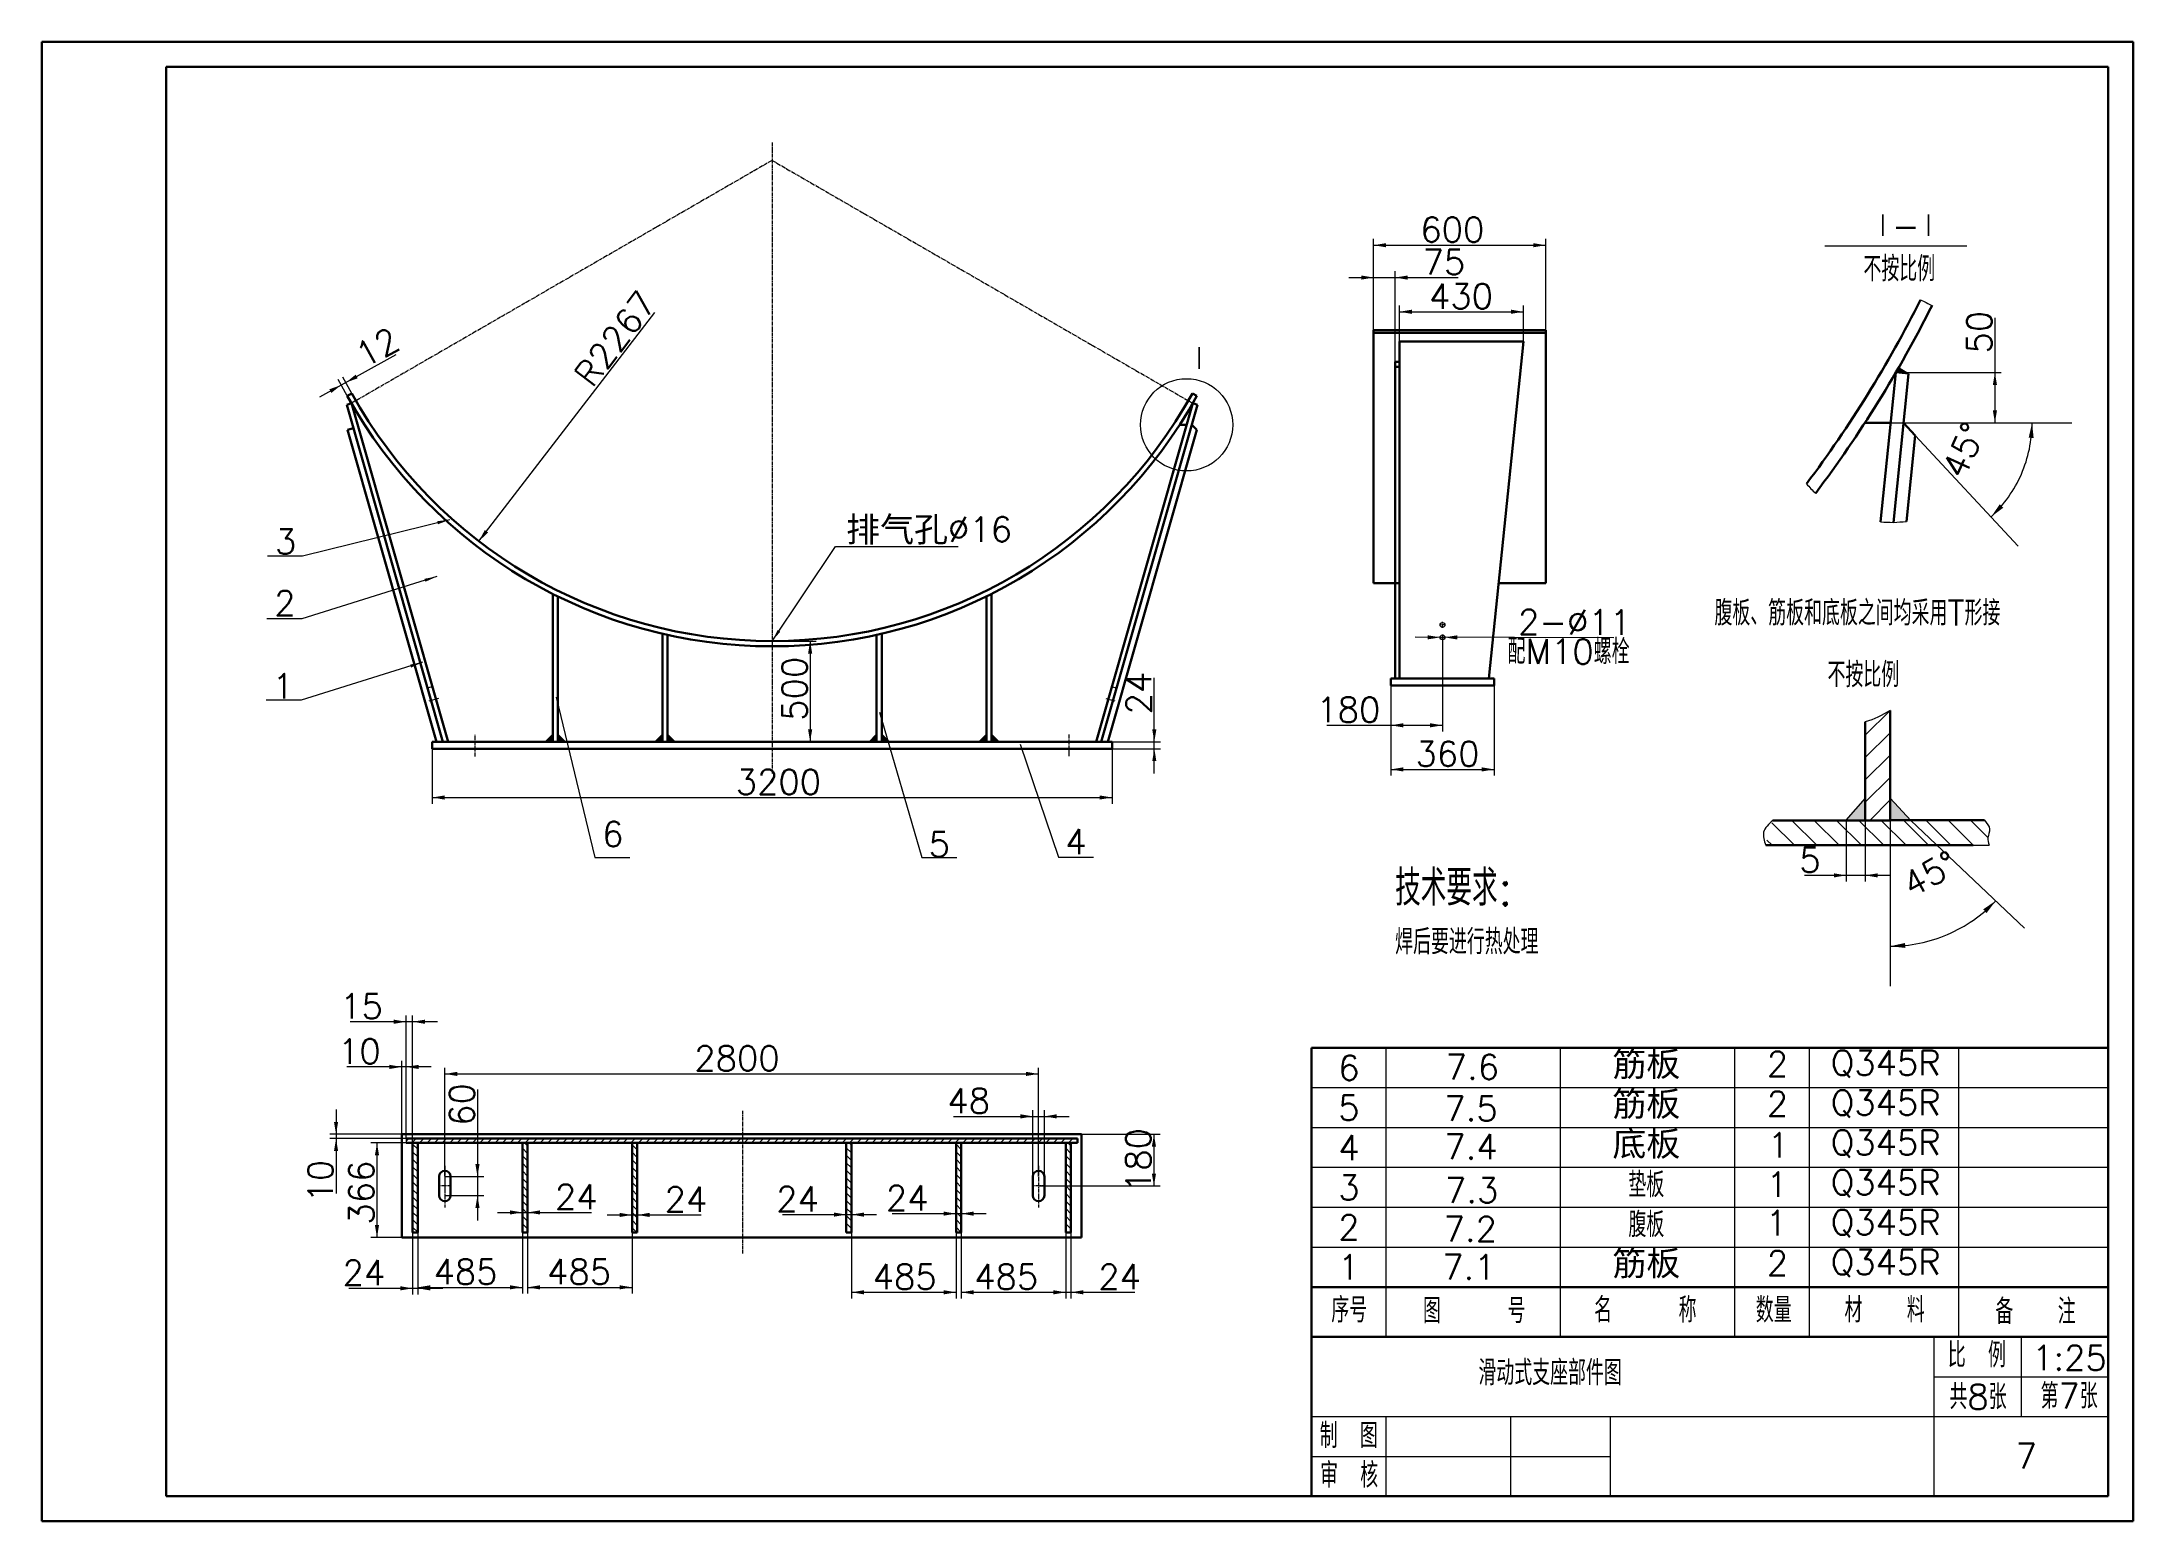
# Model space of a CAD drawing. Header units: millimetres. Extents: x -2 to 418, y -1 to 296.
import ezdxf

# ---------------------------------------------------------------- set-up
doc = ezdxf.new("R2010")
doc.units = ezdxf.units.MM
doc.header["$PDSIZE"] = -5
doc.linetypes.add('CENTER2', pattern=[1.125, 0.75, -0.125, 0.125, -0.125])
for name, color, linetype, lineweight in [('尺寸线', 3, 'Continuous', 15), ('文字层', 7, 'Continuous', 15), ('粗实线', 7, 'Continuous', 30), ('细实线', 7, 'Continuous', 15), ('细点划线', 1, 'CENTER2', 18)]:
    doc.layers.add(name, color=color, linetype=linetype, lineweight=lineweight)
doc.styles.get("Standard").update_dxf_attribs({"font": 'txt.shx', "bigfont": 'gbcbig.shx'})
doc.dimstyles.new('ISO-25$0', dxfattribs={"dimtxt": 5, "dimasz": 2.5, "dimexe": 1.25, "dimexo": 0, "dimtad": 1, "dimdec": 0, "dimdsep": 46, "dimtxsty": 'Standard', "dimcen": 2.5, "dimdle": 5, "dimadec": 0, "dimazin": 0, "dimtfac": 1, "dimtdec": 0, "dimtmove": 0, "dimatfit": 2, "dimfxl": 0, "dimtolj": 1, "dimarcsym": 0})
doc.dimstyles.new('ISO-25$2', dxfattribs={"dimtxt": 5, "dimasz": 3, "dimexe": 8, "dimexo": 0, "dimgap": 10, "dimtad": 1, "dimdec": 0, "dimtxsty": 'Standard', "dimcen": 2.5, "dimdle": 6, "dimclrd": 256, "dimclre": 256, "dimclrt": 256, "dimadec": 0, "dimazin": 0, "dimtfac": 1, "dimtdec": 0, "dimtmove": 0, "dimatfit": 3, "dimfxl": 0, "dimtolj": 1, "dimarcsym": 0})
doc.dimstyles.new('ISO-25$3', dxfattribs={"dimtxt": 5, "dimasz": 2.5, "dimexe": 1.25, "dimexo": 0, "dimtad": 1, "dimdec": 0, "dimdsep": 46, "dimtxsty": 'Standard', "dimcen": 2.5, "dimdle": 5, "dimadec": 0, "dimazin": 0, "dimtfac": 1, "dimtdec": 0, "dimtmove": 0, "dimatfit": 2, "dimfxl": 0, "dimtolj": 1, "dimarcsym": 0})
doc.dimstyles.new('ISO-25$4', dxfattribs={"dimtxt": 5, "dimasz": 2.5, "dimexe": 0.5, "dimexo": 0, "dimtad": 1, "dimdec": 0, "dimdsep": 46, "dimtxsty": 'Standard', "dimcen": 2.5, "dimdle": 5, "dimadec": 0, "dimazin": 0, "dimtfac": 1, "dimtdec": 0, "dimtmove": 0, "dimatfit": 2, "dimfxl": 0, "dimtolj": 1, "dimarcsym": 0})

msp = doc.modelspace()

# ---------------------------------------------------------------- texts
at = {"layer": '尺寸线', "color": 0, "char_height": 5, "attachment_point": 1}
for s, insert, width in [('序号', (256.67, 44.02), 10.4365), ('图   号', (275.08, 43.88), 29.1354), ('名   称', (309.44, 44.02), 28.1211), ('数量', (341.91, 44.02), 10.8715), ('材  料', (359.73, 44.02), 25.6566), ('备  注', (390.03, 43.73), 23.7721), ('比 例', (380.48, 34.99), 17.5), ('1:25', (397.4, 34.42), 9.2857), ('共8张', (380.8, 26.59), 15.3789), ('第7张', (399.1, 26.75), 15.7245), ('7', (394.11, 14.73), 26.3444), ('审 核', (254.41, 10.87), 13.4381)]:
    msp.add_mtext(s, dxfattribs=dict(at, insert=insert, width=width))
at = {"layer": '文字层', "char_height": 5}
for s, insert, width, attachment_point in [('Ⅰ-Ⅰ', (365.65, 261.66), 47.6752, 1), ('不按比例', (370.73, 250.55), 30.2081, 5), ('Ⅰ', (228.35, 234.99), 16.0305, 1), ('3', (46.66, 195.81), 7.2529, 5), ('{\\fsimsun|b0|i0|c84|p0;排气孔}%%C16', (159.23, 200.75), 55.8321, 1), ('2', (46.52, 183.44), 7.2299, 5), ('腹板、筋板和底板之间均采用T形接', (362.32, 181.45), 109.6122, 5), ('1', (46.16, 166.78), 6.7541, 5), ('不按比例', (356.31, 171.56), 37.0815, 1), ('6', (112.37, 137.07), 7.2244, 5), ('5', (177.95, 135.02), 7.0017, 5), ('4', (205.37, 135.54), 6.9809, 5), ('{\\H1.429x;技术要求:\\P}焊后要进行热处理\\P    ', (269.48, 129.86), 100.2208, 1), ('6', (260.2, 90.13), 15, 5), ('7.6', (285, 90.31), 60, 5), ('{\\fsimsun|b0|i0|c84|p0;筋板}', (319.93, 90.66), 37.5919, 5), ('2', (346.25, 90.92), 8, 5), ('Q345R', (368, 90.91), 30, 5), ('5', (260.2, 82.13), 15, 5), ('7.5', (284.72, 81.98), 60, 5), ('{\\fsimsun|b0|i0|c84|p0;筋板}', (319.93, 82.66), 37.5919, 5), ('2', (346.25, 82.92), 8, 5), ('Q345R', (368, 82.91), 30, 5), ('4', (260.2, 74.13), 15, 5), ('7.4', (284.72, 74.3), 60, 5), ('{\\fsimsun|b0|i0|c84|p0;底板}', (319.93, 74.66), 37.5919, 5), ('1', (346.43, 74.62), 8, 5), ('Q345R', (368, 74.91), 30, 5), ('3', (260.2, 66.13), 15, 5), ('7.3', (284.86, 65.56), 60, 5), ('垫板', (319.93, 66.66), 37.5919, 5), ('1', (346.21, 66.72), 8, 5), ('Q345R', (368, 66.91), 30, 5), ('2', (260.2, 58.13), 15, 5), ('7.2', (284.58, 57.79), 60, 5), ('腹板', (319.93, 58.66), 37.5919, 5), ('1', (346.08, 59.01), 8, 5), ('Q345R', (368, 58.91), 30, 5), ('1', (260.2, 50.13), 15, 5), ('7.1', (284.3, 50.15), 60, 5), ('{\\fsimsun|b0|i0|c84|p0;筋板}', (319.93, 50.66), 37.5919, 5), ('2', (346.25, 50.92), 8, 5), ('Q345R', (368, 50.91), 30, 5)]:
    msp.add_mtext(s, dxfattribs=dict(at, insert=insert, width=width, attachment_point=attachment_point))
at = {"layer": '文字层', "insert": (304.31, 173.72), "char_height": 5, "width": 80, "attachment_point": 5, "rotation": 359.7794}
msp.add_mtext('配M10螺栓', dxfattribs=at)
at = {"layer": '文字层', "color": 0, "insert": (254.33, 18.81), "char_height": 5, "width": 15, "attachment_point": 1}
msp.add_mtext('制 图', dxfattribs=at)
at = {"layer": '细实线', "color": 0, "insert": (286.2, 31.43), "char_height": 5, "width": 103.6409, "attachment_point": 1}
msp.add_mtext('{\\C256;滑动式支座部件图}', dxfattribs=at)

# ---------------------------------------------------------------- blocks, each defined once
blk = doc.blocks.new('*X2')
at = {"layer": '尺寸线', "linetype": 'Continuous'}
for points in [[(397.39, 219.64), (396.72, 216.67), (397.71, 216.59)], [(389.18, 200.77), (390.89, 203.28), (391.63, 202.61)]]:
    blk.add_hatch(color=256, dxfattribs=at).paths.add_polyline_path(points, flags=0)
for p, q in [((369, 219.64), (405.39, 219.64)), ((373.95, 217.12), (394.63, 194.91))]:
    blk.add_line(p, q, dxfattribs=at)
for start, end in [(336.4814, 0), (312.9627, 336.4814)]:
    blk.add_arc((371.6, 219.64), 25.79, start, end, dxfattribs=at)
at = {"layer": '尺寸线', "insert": (383.71, 214.17), "char_height": 5, "width": 16.4286, "attachment_point": 5, "rotation": 65.7105}
blk.add_mtext('45%%D', dxfattribs=at)
blk = doc.blocks.new('*X3')
at = {"layer": '尺寸线', "linetype": 'Continuous'}
for points in [[(389.93, 229.75), (390.35, 227.25), (389.52, 227.25)], [(389.93, 219.64), (390.35, 222.14), (389.52, 222.14)]]:
    blk.add_hatch(color=0, dxfattribs=at).paths.add_polyline_path(points, flags=0)
at = {"layer": '尺寸线', "color": 0, "linetype": 'Continuous'}
for p, q in [((389.93, 240.69), (389.93, 219.64)), ((370.04, 229.75), (391.18, 229.75)), ((369, 219.64), (391.18, 219.64))]:
    blk.add_line(p, q, dxfattribs=at)
at = {"layer": '尺寸线', "color": 0, "insert": (386.81, 237.84), "char_height": 5, "width": 11.4286, "attachment_point": 5, "rotation": 90}
blk.add_mtext('50', dxfattribs=at)
blk = doc.blocks.new('*X4')
at = {"layer": '尺寸线', "linetype": 'Continuous'}
for points in [[(221.12, 155.6), (220.7, 158.1), (221.53, 158.1)], [(221.12, 154.22), (220.7, 151.72), (221.53, 151.72)]]:
    blk.add_hatch(color=0, dxfattribs=at).paths.add_polyline_path(points, flags=0)
at = {"layer": '尺寸线', "color": 0, "linetype": 'Continuous'}
for p, q in [((221.12, 149.22), (221.12, 168.43)), ((212.62, 155.6), (222.37, 155.6)), ((212.62, 154.22), (222.37, 154.22))]:
    blk.add_line(p, q, dxfattribs=at)
at = {"layer": '尺寸线', "color": 0, "insert": (217.99, 165.39), "char_height": 5, "width": 12.1429, "attachment_point": 5, "rotation": 90}
blk.add_mtext('24', dxfattribs=at)
blk = doc.blocks.new('*X5')
at = {"layer": '尺寸线', "linetype": 'Continuous'}
blk.add_hatch(color=0, dxfattribs=at).paths.add_polyline_path([(85.46, 195.87), (86.66, 198.11), (87.32, 197.6)], flags=0)
at = {"layer": '尺寸线', "color": 0, "linetype": 'Continuous'}
blk.add_line((85.46, 195.87), (120.83, 241.78), dxfattribs=at)
at = {"layer": '尺寸线', "color": 0, "linetype": 'Continuous', "insert": (112.85, 236.54), "char_height": 5, "width": 33.5714, "attachment_point": 5, "rotation": 52.3909}
blk.add_mtext('R2267', dxfattribs=at)
blk = doc.blocks.new('*X6')
at = {"layer": '细实线', "linetype": 'Continuous'}
blk.add_hatch(color=0, dxfattribs=at).paths.add_polyline_path([(144.36, 175.82), (145.49, 178.07), (146.01, 177.72)], flags=0)
at = {"layer": '细实线', "color": 0, "linetype": 'Continuous'}
for p, q in [((144.36, 175.82), (157.07, 194.8)), ((157.07, 194.8), (181.75, 194.8))]:
    blk.add_line(p, q, dxfattribs=at)
at = {"layer": '细实线', "color": 0}
blk.add_line((181.75, 194.8), (181.75, 194.8), dxfattribs=at)
blk = doc.blocks.new('*X7')
at = {"layer": '尺寸线', "linetype": 'Continuous'}
for points in [[(76.1, 144.42), (78.6, 144.83), (78.6, 144)], [(212.62, 144.42), (210.12, 144.83), (210.12, 144)]]:
    blk.add_hatch(color=0, dxfattribs=at).paths.add_polyline_path(points, flags=0)
at = {"layer": '尺寸线', "color": 0, "linetype": 'Continuous'}
for p, q in [((76.1, 154.22), (76.1, 143.17)), ((212.62, 154.22), (212.62, 143.17)), ((76.1, 144.42), (212.62, 144.42))]:
    blk.add_line(p, q, dxfattribs=at)
at = {"layer": '尺寸线', "color": 0, "insert": (145.63, 147.54), "char_height": 5, "width": 25.7143, "attachment_point": 5}
blk.add_mtext('3200', dxfattribs=at)
blk = doc.blocks.new('*X8')
at = {"layer": '尺寸线', "linetype": 'Continuous'}
for points in [[(57.83, 227.23), (55.85, 225.65), (55.44, 226.38)], [(58.74, 227.73), (61.13, 228.58), (60.72, 229.3)]]:
    blk.add_hatch(color=0, dxfattribs=at).paths.add_polyline_path(points, flags=0)
at = {"layer": '尺寸线', "color": 0, "linetype": 'Continuous'}
for p, q in [((68.76, 233.28), (53.46, 224.8)), ((59.04, 225.04), (57.22, 228.32)), ((59.95, 225.54), (58.13, 228.82))]:
    blk.add_line(p, q, dxfattribs=at)
at = {"layer": '尺寸线', "color": 0, "insert": (65.06, 234.8), "char_height": 5, "width": 10, "attachment_point": 5, "rotation": 29}
blk.add_mtext('12', dxfattribs=at)
blk = doc.blocks.new('*X9')
at = {"layer": '细实线', "linetype": 'Continuous'}
blk.add_hatch(color=0, dxfattribs=at).paths.add_polyline_path([(77.03, 188.78), (74.73, 187.73), (74.55, 188.33)], flags=0)
at = {"layer": '细实线', "color": 0, "linetype": 'Continuous'}
for p, q in [((77.03, 188.78), (49.91, 180.31)), ((49.91, 180.31), (42.91, 180.31))]:
    blk.add_line(p, q, dxfattribs=at)
at = {"layer": '细实线', "color": 0}
blk.add_line((42.91, 180.31), (42.91, 180.31), dxfattribs=at)
blk = doc.blocks.new('*X10')
at = {"layer": '细实线', "linetype": 'Continuous'}
blk.add_hatch(color=0, dxfattribs=at).paths.add_polyline_path([(79.61, 200.19), (77.26, 199.28), (77.11, 199.89)], flags=0)
at = {"layer": '细实线', "color": 0, "linetype": 'Continuous'}
for p, q in [((79.61, 200.19), (50.03, 192.85)), ((50.03, 192.85), (43.03, 192.85))]:
    blk.add_line(p, q, dxfattribs=at)
at = {"layer": '细实线', "color": 0}
blk.add_line((43.03, 192.85), (43.03, 192.85), dxfattribs=at)
blk = doc.blocks.new('*X11')
at = {"layer": '细实线', "linetype": 'Continuous'}
blk.add_hatch(color=0, dxfattribs=at).paths.add_polyline_path([(74.16, 171.56), (71.87, 170.51), (71.68, 171.11)], flags=0)
at = {"layer": '细实线', "color": 0, "linetype": 'Continuous'}
for p, q in [((74.16, 171.56), (49.78, 163.93)), ((49.78, 163.93), (42.78, 163.93))]:
    blk.add_line(p, q, dxfattribs=at)
at = {"layer": '细实线', "color": 0}
blk.add_line((42.78, 163.93), (42.78, 163.93), dxfattribs=at)
blk = doc.blocks.new('*X12')
at = {"layer": '尺寸线', "linetype": 'Continuous'}
for points in [[(151.99, 175.82), (152.41, 173.32), (151.58, 173.32)], [(151.99, 155.6), (152.41, 158.1), (151.58, 158.1)]]:
    blk.add_hatch(color=0, dxfattribs=at).paths.add_polyline_path(points, flags=0)
at = {"layer": '尺寸线', "color": 0, "linetype": 'Continuous'}
for p, q in [((144.36, 175.82), (153.24, 175.82)), ((151.99, 175.82), (151.99, 155.6)), ((144.36, 155.6), (153.24, 155.6))]:
    blk.add_line(p, q, dxfattribs=at)
at = {"layer": '尺寸线', "color": 0, "insert": (148.87, 166.24), "char_height": 5, "width": 18.5714, "attachment_point": 5, "rotation": 90}
blk.add_mtext('500', dxfattribs=at)
blk = doc.blocks.new('*X13')
at = {"layer": '细实线'}
for p, q in [((4603.29, 165.45), (4611.06, 133.24)), ((4611.06, 133.24), (4618.06, 133.24))]:
    blk.add_line(p, q, dxfattribs=at)
blk = doc.blocks.new('*X14')
at = {"layer": '细实线'}
for p, q in [((4668.21, 162.45), (4676.75, 133.24)), ((4676.75, 133.24), (4683.75, 133.24))]:
    blk.add_line(p, q, dxfattribs=at)
blk = doc.blocks.new('*X15')
at = {"layer": '细实线'}
for p, q in [((4696.45, 155.99), (4704.18, 133.29)), ((4704.18, 133.29), (4711.18, 133.29))]:
    blk.add_line(p, q, dxfattribs=at)
blk = doc.blocks.new('*X16')
at = {"layer": '尺寸线', "linetype": 'Continuous'}
for points in [[(360.09, 128.79), (357.59, 128.37), (357.59, 129.2)], [(363.9, 128.79), (366.4, 128.37), (366.4, 129.2)]]:
    blk.add_hatch(color=0, dxfattribs=at).paths.add_polyline_path(points, flags=0)
at = {"layer": '尺寸线', "color": 0, "linetype": 'Continuous'}
for p, q in [((360.09, 139.7), (360.09, 127.54)), ((363.9, 139.7), (363.9, 127.54)), ((368.9, 128.79), (351.72, 128.79))]:
    blk.add_line(p, q, dxfattribs=at)
at = {"layer": '尺寸线', "color": 0, "insert": (352.8, 131.91), "char_height": 5, "width": 10, "attachment_point": 5}
blk.add_mtext('5', dxfattribs=at)
blk = doc.blocks.new('*X17')
at = {"layer": '尺寸线', "linetype": 'Continuous'}
for points in [[(390.09, 123.67), (387.58, 121.97), (388.25, 121.23)], [(368.91, 114.56), (371.88, 115.21), (371.96, 114.22)]]:
    blk.add_hatch(color=256, dxfattribs=at).paths.add_polyline_path(points, flags=0)
for p, q in [((368.91, 138.85), (368.91, 106.56)), ((374.35, 138.58), (395.9, 118.17))]:
    blk.add_line(p, q, dxfattribs=at)
for start, end in [(293.2862, 316.5724), (270, 293.2862)]:
    blk.add_arc((368.91, 143.72), 29.16, start, end, dxfattribs=at)
at = {"layer": '尺寸线', "insert": (376.92, 129.11), "char_height": 5, "width": 16.4286, "attachment_point": 5, "rotation": 28.7245}
blk.add_mtext('45%%D', dxfattribs=at)
blk = doc.blocks.new('*X18')
at = {"layer": '尺寸线', "linetype": 'Continuous'}
for points in [[(85.19, 68.35), (85.61, 70.85), (84.77, 70.85)], [(85.19, 64.51), (85.61, 62.01), (84.77, 62.01)]]:
    blk.add_hatch(color=0, dxfattribs=at).paths.add_polyline_path(points, flags=0)
at = {"layer": '尺寸线', "color": 0, "linetype": 'Continuous'}
for p, q in [((85.19, 85.82), (85.19, 59.51)), ((78.65, 68.35), (86.44, 68.35)), ((78.65, 64.51), (86.44, 64.51))]:
    blk.add_line(p, q, dxfattribs=at)
at = {"layer": '尺寸线', "color": 0, "insert": (82.07, 82.78), "char_height": 5, "width": 12.1429, "attachment_point": 5, "rotation": 90}
blk.add_mtext('60', dxfattribs=at)
blk = doc.blocks.new('*X19')
at = {"layer": '尺寸线', "linetype": 'Continuous'}
for points in [[(196.73, 80.4), (194.23, 80.82), (194.23, 79.98)], [(199.03, 80.4), (201.53, 80.82), (201.53, 79.98)]]:
    blk.add_hatch(color=0, dxfattribs=at).paths.add_polyline_path(points, flags=0)
at = {"layer": '尺寸线', "color": 0, "linetype": 'Continuous'}
for p, q in [((180.82, 80.4), (204.03, 80.4)), ((196.73, 66.43), (196.73, 81.65)), ((199.03, 66.43), (199.03, 81.65))]:
    blk.add_line(p, q, dxfattribs=at)
at = {"layer": '尺寸线', "color": 0, "insert": (183.85, 83.53), "char_height": 5, "width": 12.1429, "attachment_point": 5}
blk.add_mtext('48', dxfattribs=at)
blk = doc.blocks.new('*X20')
at = {"layer": '尺寸线', "linetype": 'Continuous'}
for points in [[(182.33, 45.08), (184.83, 45.5), (184.83, 44.66)], [(203.32, 45.08), (200.82, 45.5), (200.82, 44.66)]]:
    blk.add_hatch(color=0, dxfattribs=at).paths.add_polyline_path(points, flags=0)
at = {"layer": '尺寸线', "color": 0, "linetype": 'Continuous'}
for p, q in [((182.33, 57.1), (182.33, 43.83)), ((203.32, 57.44), (203.32, 43.83)), ((182.33, 45.08), (203.32, 45.08))]:
    blk.add_line(p, q, dxfattribs=at)
at = {"layer": '尺寸线', "color": 0, "insert": (191.37, 48.2), "char_height": 5, "width": 18.5714, "attachment_point": 5}
blk.add_mtext('485', dxfattribs=at)
blk = doc.blocks.new('*X21')
at = {"layer": '尺寸线', "linetype": 'Continuous'}
for points in [[(65.01, 75.07), (65.42, 72.57), (64.59, 72.57)], [(65.01, 56.06), (65.42, 58.56), (64.59, 58.56)]]:
    blk.add_hatch(color=0, dxfattribs=at).paths.add_polyline_path(points, flags=0)
at = {"layer": '尺寸线', "color": 0, "linetype": 'Continuous'}
for p, q in [((70.87, 75.07), (63.76, 75.07)), ((65.01, 75.07), (65.01, 56.06)), ((70.01, 56.06), (63.76, 56.06))]:
    blk.add_line(p, q, dxfattribs=at)
at = {"layer": '尺寸线', "color": 0, "insert": (61.88, 65.1), "char_height": 5, "width": 18.5714, "attachment_point": 5, "rotation": 90}
blk.add_mtext('366', dxfattribs=at)
blk = doc.blocks.new('*X22')
at = {"layer": '尺寸线', "linetype": 'Continuous'}
for points in [[(160.3, 45.08), (162.8, 45.5), (162.8, 44.66)], [(181.29, 45.08), (178.79, 45.5), (178.79, 44.66)]]:
    blk.add_hatch(color=0, dxfattribs=at).paths.add_polyline_path(points, flags=0)
at = {"layer": '尺寸线', "color": 0, "linetype": 'Continuous'}
for p, q in [((160.3, 61.06), (160.3, 43.83)), ((181.29, 59.77), (181.29, 43.83)), ((160.3, 45.08), (181.29, 45.08))]:
    blk.add_line(p, q, dxfattribs=at)
at = {"layer": '尺寸线', "color": 0, "insert": (170.99, 48.2), "char_height": 5, "width": 18.5714, "attachment_point": 5}
blk.add_mtext('485', dxfattribs=at)
blk = doc.blocks.new('*X23')
at = {"layer": '尺寸线', "linetype": 'Continuous'}
for points in [[(72.17, 45.88), (69.67, 46.3), (69.67, 45.46)], [(73.2, 45.88), (75.7, 46.3), (75.7, 45.46)]]:
    blk.add_hatch(color=0, dxfattribs=at).paths.add_polyline_path(points, flags=0)
at = {"layer": '尺寸线', "color": 0, "linetype": 'Continuous'}
for p, q in [((72.17, 57.1), (72.17, 44.63)), ((73.2, 57.1), (73.2, 44.63)), ((59.34, 45.88), (78.2, 45.88))]:
    blk.add_line(p, q, dxfattribs=at)
at = {"layer": '尺寸线', "color": 0, "insert": (62.38, 49.01), "char_height": 5, "width": 12.1429, "attachment_point": 5}
blk.add_mtext('24', dxfattribs=at)
blk = doc.blocks.new('*X24')
at = {"layer": '尺寸线', "linetype": 'Continuous'}
for points in [[(73.2, 46.07), (75.7, 46.49), (75.7, 45.66)], [(94.2, 46.07), (91.7, 46.49), (91.7, 45.66)]]:
    blk.add_hatch(color=0, dxfattribs=at).paths.add_polyline_path(points, flags=0)
at = {"layer": '尺寸线', "color": 0, "linetype": 'Continuous'}
for p, q in [((73.2, 57.1), (73.2, 44.82)), ((94.2, 57.1), (94.2, 44.82)), ((73.2, 46.07), (94.2, 46.07))]:
    blk.add_line(p, q, dxfattribs=at)
at = {"layer": '尺寸线', "color": 0, "insert": (82.78, 49.2), "char_height": 5, "width": 18.5714, "attachment_point": 5}
blk.add_mtext('485', dxfattribs=at)
blk = doc.blocks.new('*X25')
at = {"layer": '尺寸线', "linetype": 'Continuous'}
for points in [[(94.2, 61.11), (91.7, 61.53), (91.7, 60.7)], [(95.24, 61.11), (97.74, 61.53), (97.74, 60.7)]]:
    blk.add_hatch(color=0, dxfattribs=at).paths.add_polyline_path(points, flags=0)
at = {"layer": '尺寸线', "color": 0, "linetype": 'Continuous'}
for p, q in [((89.2, 61.11), (108.06, 61.11)), ((94.2, 57.1), (94.2, 62.36)), ((95.24, 57.1), (95.24, 62.36))]:
    blk.add_line(p, q, dxfattribs=at)
at = {"layer": '尺寸线', "color": 0, "insert": (105.03, 64.24), "char_height": 5, "width": 12.1429, "attachment_point": 5}
blk.add_mtext('24', dxfattribs=at)
blk = doc.blocks.new('*X26')
at = {"layer": '尺寸线', "linetype": 'Continuous'}
for points in [[(95.24, 46.07), (97.74, 46.49), (97.74, 45.66)], [(116.23, 46.07), (113.73, 46.49), (113.73, 45.66)]]:
    blk.add_hatch(color=0, dxfattribs=at).paths.add_polyline_path(points, flags=0)
at = {"layer": '尺寸线', "color": 0, "linetype": 'Continuous'}
for p, q in [((95.24, 57.28), (95.24, 44.82)), ((116.23, 57.1), (116.23, 44.82)), ((95.24, 46.07), (116.23, 46.07))]:
    blk.add_line(p, q, dxfattribs=at)
at = {"layer": '尺寸线', "color": 0, "insert": (105.6, 49.2), "char_height": 5, "width": 18.5714, "attachment_point": 5}
blk.add_mtext('485', dxfattribs=at)
blk = doc.blocks.new('*X27')
at = {"layer": '尺寸线', "linetype": 'Continuous'}
for points in [[(159.26, 60.68), (156.76, 61.09), (156.76, 60.26)], [(160.3, 60.68), (162.8, 61.09), (162.8, 60.26)]]:
    blk.add_hatch(color=0, dxfattribs=at).paths.add_polyline_path(points, flags=0)
at = {"layer": '尺寸线', "color": 0, "linetype": 'Continuous'}
for p, q in [((146.43, 60.68), (165.3, 60.68)), ((159.26, 57.1), (159.26, 61.93)), ((160.3, 57.1), (160.3, 61.93))]:
    blk.add_line(p, q, dxfattribs=at)
at = {"layer": '尺寸线', "color": 0, "insert": (149.47, 63.8), "char_height": 5, "width": 12.1429, "attachment_point": 5}
blk.add_mtext('24', dxfattribs=at)
blk = doc.blocks.new('*X28')
at = {"layer": '尺寸线', "linetype": 'Continuous'}
for points in [[(181.29, 60.87), (178.79, 61.29), (178.79, 60.46)], [(182.33, 60.87), (184.83, 61.29), (184.83, 60.46)]]:
    blk.add_hatch(color=0, dxfattribs=at).paths.add_polyline_path(points, flags=0)
at = {"layer": '尺寸线', "color": 0, "linetype": 'Continuous'}
for p, q in [((168.46, 60.87), (187.33, 60.87)), ((181.29, 57.1), (181.29, 62.12)), ((182.33, 57.1), (182.33, 62.12))]:
    blk.add_line(p, q, dxfattribs=at)
at = {"layer": '尺寸线', "color": 0, "insert": (171.5, 64), "char_height": 5, "width": 12.1429, "attachment_point": 5}
blk.add_mtext('24', dxfattribs=at)
blk = doc.blocks.new('*X29')
at = {"layer": '尺寸线', "linetype": 'Continuous'}
for points in [[(203.32, 45.08), (200.82, 45.5), (200.82, 44.66)], [(204.36, 45.08), (206.86, 45.5), (206.86, 44.66)]]:
    blk.add_hatch(color=0, dxfattribs=at).paths.add_polyline_path(points, flags=0)
at = {"layer": '尺寸线', "color": 0, "linetype": 'Continuous'}
for p, q in [((203.32, 57.1), (203.32, 43.83)), ((204.36, 57.1), (204.36, 43.83)), ((198.32, 45.08), (217.19, 45.08))]:
    blk.add_line(p, q, dxfattribs=at)
at = {"layer": '尺寸线', "color": 0, "insert": (214.15, 48.2), "char_height": 5, "width": 12.1429, "attachment_point": 5}
blk.add_mtext('24', dxfattribs=at)
blk = doc.blocks.new('*X30')
at = {"layer": '尺寸线', "linetype": 'Continuous'}
for points in [[(221.04, 76.8), (221.46, 74.3), (220.62, 74.3)], [(221.04, 66.43), (221.46, 68.93), (220.62, 68.93)]]:
    blk.add_hatch(color=0, dxfattribs=at).paths.add_polyline_path(points, flags=0)
at = {"layer": '尺寸线', "color": 0, "linetype": 'Continuous'}
for p, q in [((206.52, 76.8), (222.29, 76.8)), ((221.04, 76.8), (221.04, 66.43)), ((197.88, 66.43), (222.29, 66.43))]:
    blk.add_line(p, q, dxfattribs=at)
at = {"layer": '尺寸线', "color": 0, "insert": (217.91, 71.62), "char_height": 5, "width": 17.1429, "attachment_point": 5, "rotation": 90}
blk.add_mtext('180', dxfattribs=at)
blk = doc.blocks.new('*X31')
at = {"layer": '尺寸线', "linetype": 'Continuous'}
for points in [[(116.23, 60.61), (113.73, 61.03), (113.73, 60.2)], [(117.27, 60.61), (119.77, 61.03), (119.77, 60.2)]]:
    blk.add_hatch(color=0, dxfattribs=at).paths.add_polyline_path(points, flags=0)
at = {"layer": '尺寸线', "color": 0, "linetype": 'Continuous'}
for p, q in [((111.23, 60.61), (130.1, 60.61)), ((116.23, 57.1), (116.23, 61.86)), ((117.27, 57.1), (117.27, 61.86))]:
    blk.add_line(p, q, dxfattribs=at)
at = {"layer": '尺寸线', "color": 0, "insert": (127.06, 63.74), "char_height": 5, "width": 12.1429, "attachment_point": 5}
blk.add_mtext('24', dxfattribs=at)
blk = doc.blocks.new('*X32')
at = {"layer": '尺寸线', "linetype": 'Continuous'}
for points in [[(78.65, 88.92), (81.15, 89.34), (81.15, 88.51)], [(197.88, 88.92), (195.38, 89.34), (195.38, 88.51)]]:
    blk.add_hatch(color=0, dxfattribs=at).paths.add_polyline_path(points, flags=0)
at = {"layer": '尺寸线', "color": 0, "linetype": 'Continuous'}
for p, q in [((78.65, 68.35), (78.65, 90.17)), ((78.65, 88.92), (197.88, 88.92)), ((197.88, 68.35), (197.88, 90.17))]:
    blk.add_line(p, q, dxfattribs=at)
at = {"layer": '尺寸线', "color": 0, "insert": (137.3, 92.05), "char_height": 5, "width": 26.4286, "attachment_point": 5}
blk.add_mtext('2800', dxfattribs=at)
blk = doc.blocks.new('*X33')
at = {"layer": '尺寸线', "linetype": 'Continuous'}
for points in [[(56.79, 76.8), (57.2, 79.3), (56.37, 79.3)], [(56.79, 75.94), (57.2, 73.44), (56.37, 73.44)]]:
    blk.add_hatch(color=0, dxfattribs=at).paths.add_polyline_path(points, flags=0)
at = {"layer": '尺寸线', "color": 0, "linetype": 'Continuous'}
for p, q in [((56.79, 81.8), (56.79, 64.89)), ((70.87, 76.8), (55.54, 76.8)), ((70.87, 75.94), (55.54, 75.94))]:
    blk.add_line(p, q, dxfattribs=at)
at = {"layer": '尺寸线', "color": 0, "insert": (53.66, 67.39), "char_height": 5, "width": 10, "attachment_point": 5, "rotation": 90}
blk.add_mtext('10', dxfattribs=at)
blk = doc.blocks.new('*X34')
at = {"layer": '尺寸线', "linetype": 'Continuous'}
for points in [[(70.01, 90.33), (67.51, 89.91), (67.51, 90.75)], [(70.87, 90.33), (73.37, 89.91), (73.37, 90.75)]]:
    blk.add_hatch(color=0, dxfattribs=at).paths.add_polyline_path(points, flags=0)
at = {"layer": '尺寸线', "color": 0, "linetype": 'Continuous'}
for p, q in [((75.87, 90.33), (58.97, 90.33)), ((70.01, 76.8), (70.01, 91.58)), ((70.87, 76.8), (70.87, 91.58))]:
    blk.add_line(p, q, dxfattribs=at)
at = {"layer": '尺寸线', "color": 0, "insert": (61.47, 93.45), "char_height": 5, "width": 10, "attachment_point": 5}
blk.add_mtext('10', dxfattribs=at)
blk = doc.blocks.new('*X35')
at = {"layer": '尺寸线', "linetype": 'Continuous'}
for points in [[(70.87, 99.4), (68.37, 98.98), (68.37, 99.82)], [(72.17, 99.4), (74.67, 98.98), (74.67, 99.82)]]:
    blk.add_hatch(color=0, dxfattribs=at).paths.add_polyline_path(points, flags=0)
at = {"layer": '尺寸线', "color": 0, "linetype": 'Continuous'}
for p, q in [((77.17, 99.4), (59.59, 99.4)), ((70.87, 76.8), (70.87, 100.65)), ((72.17, 76.8), (72.17, 100.65))]:
    blk.add_line(p, q, dxfattribs=at)
at = {"layer": '尺寸线', "color": 0, "insert": (61.91, 102.52), "char_height": 5, "width": 10, "attachment_point": 5}
blk.add_mtext('15', dxfattribs=at)
blk = doc.blocks.new('*X36')
at = {"layer": '尺寸线', "linetype": 'Continuous'}
for points in [[(268.62, 158.91), (271.12, 159.33), (271.12, 158.5)], [(278.99, 158.91), (276.49, 159.33), (276.49, 158.5)]]:
    blk.add_hatch(color=0, dxfattribs=at).paths.add_polyline_path(points, flags=0)
at = {"layer": '尺寸线', "color": 0, "linetype": 'Continuous'}
for p, q in [((278.99, 176.57), (278.99, 157.66)), ((268.62, 166.9), (268.62, 157.66)), ((255.79, 158.91), (278.99, 158.91))]:
    blk.add_line(p, q, dxfattribs=at)
at = {"layer": '尺寸线', "color": 0, "insert": (260.08, 162.04), "char_height": 5, "width": 17.1429, "attachment_point": 5}
blk.add_mtext('180', dxfattribs=at)
blk = doc.blocks.new('*X37')
at = {"layer": '尺寸线', "linetype": 'Continuous'}
for points in [[(270.35, 241.94), (272.85, 242.36), (272.85, 241.52)], [(295.23, 241.94), (292.73, 242.36), (292.73, 241.52)]]:
    blk.add_hatch(color=0, dxfattribs=at).paths.add_polyline_path(points, flags=0)
at = {"layer": '尺寸线', "color": 0, "linetype": 'Continuous'}
for p, q in [((270.35, 235.96), (270.35, 243.19)), ((270.35, 241.94), (295.23, 241.94)), ((295.23, 235.96), (295.23, 243.19))]:
    blk.add_line(p, q, dxfattribs=at)
at = {"layer": '尺寸线', "color": 0, "insert": (282.71, 245.06), "char_height": 5, "width": 18.5714, "attachment_point": 5}
blk.add_mtext('430', dxfattribs=at)
blk = doc.blocks.new('*X38')
at = {"layer": '尺寸线', "linetype": 'Continuous'}
for points in [[(265.16, 255.3), (267.66, 255.71), (267.66, 254.88)], [(299.72, 255.3), (297.22, 255.71), (297.22, 254.88)]]:
    blk.add_hatch(color=0, dxfattribs=at).paths.add_polyline_path(points, flags=0)
at = {"layer": '尺寸线', "color": 0, "linetype": 'Continuous'}
for p, q in [((265.16, 237.71), (265.16, 256.55)), ((299.72, 237.71), (299.72, 256.55)), ((265.16, 255.3), (299.72, 255.3))]:
    blk.add_line(p, q, dxfattribs=at)
at = {"layer": '尺寸线', "color": 0, "insert": (280.97, 258.42), "char_height": 5, "width": 19.2857, "attachment_point": 5}
blk.add_mtext('600', dxfattribs=at)
blk = doc.blocks.new('*X39')
at = {"layer": '尺寸线', "linetype": 'Continuous'}
for points in [[(265.16, 248.81), (262.66, 249.22), (262.66, 248.39)], [(269.48, 248.81), (271.98, 249.22), (271.98, 248.39)]]:
    blk.add_hatch(color=0, dxfattribs=at).paths.add_polyline_path(points, flags=0)
at = {"layer": '尺寸线', "color": 0, "linetype": 'Continuous'}
for p, q in [((260.16, 248.81), (282.13, 248.81)), ((265.16, 237.71), (265.16, 250.06)), ((269.48, 231.91), (269.48, 250.06))]:
    blk.add_line(p, q, dxfattribs=at)
at = {"layer": '尺寸线', "color": 0, "insert": (279.27, 251.93), "char_height": 5, "width": 11.4286, "attachment_point": 5}
blk.add_mtext('75', dxfattribs=at)
blk = doc.blocks.new('*X40')
at = {"layer": '尺寸线', "linetype": 'Continuous'}
for points in [[(268.62, 150.06), (271.12, 150.48), (271.12, 149.64)], [(289.35, 150.06), (286.85, 150.48), (286.85, 149.64)]]:
    blk.add_hatch(color=0, dxfattribs=at).paths.add_polyline_path(points, flags=0)
at = {"layer": '尺寸线', "color": 0, "linetype": 'Continuous'}
for p, q in [((268.62, 166.9), (268.62, 148.81)), ((289.35, 166.9), (289.35, 148.81)), ((268.62, 150.06), (289.35, 150.06))]:
    blk.add_line(p, q, dxfattribs=at)
at = {"layer": '尺寸线', "color": 0, "insert": (280, 153.18), "char_height": 5, "width": 18.5714, "attachment_point": 5}
blk.add_mtext('360', dxfattribs=at)
blk = doc.blocks.new('*X41')
at = {"layer": '尺寸线', "linetype": 'Continuous'}
for points in [[(278.51, 176.57), (276.01, 176.16), (276.01, 176.99)], [(279.46, 176.57), (281.96, 176.14), (281.96, 176.98)]]:
    blk.add_hatch(color=0, dxfattribs=at).paths.add_polyline_path(points, flags=0)
at = {"layer": '尺寸线', "color": 0, "linetype": 'Continuous'}
blk.add_line((313.37, 176.47), (273.51, 176.58), dxfattribs=at)
at = {"layer": '尺寸线', "color": 0, "insert": (305.52, 179.62), "char_height": 5, "width": 31.4286, "attachment_point": 5, "rotation": 359.8379}
blk.add_mtext('2-%%C11', dxfattribs=at)

# ---------------------------------------------------------------- dimensions: what is measured, and where the dimension line sits
at = {"layer": '尺寸线'}
dim = msp.add_radius_dim(center=(144.36, 272.33), mpoint=(85.46, 195.87), text='R2267', dimstyle='ISO-25$4', override={"dimpost": 'R<>', "dimsah": 1}, dxfattribs=at)
dim.commit()
dim.dimension.update_dxf_attribs({"geometry": '*X5', "text_midpoint": (115.32, 234.64), "dimtype": 164})
for base, p1, p2, angle, text, picture, middle in [((299.72, 255.3), (265.16, 237.71), (299.72, 237.71), 0, '600', '*X38', (280.97, 255.3)), ((295.23, 241.94), (270.35, 235.96), (295.23, 235.96), 0, '430', '*X37', (282.71, 241.94)), ((57.83, 227.23), (59.95, 225.54), (59.04, 225.04), 209, '12', '*X8', (66.57, 232.07)), ((389.93, 219.64), (370.04, 229.75), (369, 219.64), 270, '50', '*X3', (389.93, 237.84)), ((278.99, 158.91), (268.62, 166.9), (278.99, 176.57), 0, '180', '*X36', (260.08, 158.91)), ((151.99, 155.6), (144.36, 175.82), (144.36, 155.6), 270, '500', '*X12', (151.99, 166.24)), ((221.12, 155.6), (212.62, 154.22), (212.62, 155.6), 90, '24', '*X4', (221.12, 165.39)), ((289.35, 150.06), (268.62, 166.9), (289.35, 166.9), 0, '360', '*X40', (280, 150.06)), ((212.62, 144.42), (76.1, 154.22), (212.62, 154.22), 0, '3200', '*X7', (145.63, 144.42)), ((197.88, 88.92), (78.65, 68.35), (197.88, 68.35), 0, '2800', '*X32', (137.3, 88.92)), ((85.19, 64.51), (78.65, 68.35), (78.65, 64.51), 270, '60', '*X18', (85.19, 82.78)), ((221.04, 66.43), (206.52, 76.8), (197.88, 66.43), 270, '180', '*X30', (221.04, 71.62)), ((65.01, 56.06), (70.87, 75.07), (70.01, 56.06), 270, '366', '*X21', (65.01, 65.1)), ((160.3, 60.68), (159.26, 57.1), (160.3, 57.1), 0, '24', '*X27', (149.47, 60.68)), ((181.29, 45.08), (160.3, 61.06), (181.29, 59.77), 0, '485', '*X22', (170.99, 45.08)), ((73.2, 45.88), (72.17, 57.1), (73.2, 57.1), 0, '24', '*X23', (62.38, 45.88)), ((94.2, 46.07), (73.2, 57.1), (94.2, 57.1), 0, '485', '*X24', (82.78, 46.07)), ((116.23, 46.07), (95.24, 57.28), (116.23, 57.1), 0, '485', '*X26', (105.6, 46.07)), ((203.32, 45.08), (182.33, 57.1), (203.32, 57.44), 0, '485', '*X20', (191.37, 45.08))]:
    dim = msp.add_linear_dim(base=base, p1=p1, p2=p2, angle=angle, text=text, dimstyle='ISO-25$0', override={"dimsah": 1}, dxfattribs=at)
    dim.commit()
    dim.dimension.update_dxf_attribs({"geometry": picture, "text_midpoint": middle, "dimtype": 160})
for base, p1, p2, text, picture, middle in [((269.48, 248.81), (265.16, 237.71), (269.48, 231.91), '75', '*X39', (279.27, 248.81)), ((70.87, 99.4), (72.17, 76.8), (70.87, 76.8), '15', '*X35', (61.91, 99.4)), ((70.01, 90.33), (70.87, 76.8), (70.01, 76.8), '10', '*X34', (61.47, 90.33)), ((199.03, 80.4), (196.73, 66.43), (199.03, 66.43), '48', '*X19', (183.85, 80.4)), ((95.24, 61.11), (94.2, 57.1), (95.24, 57.1), '24', '*X25', (105.03, 61.11)), ((182.33, 60.87), (181.29, 57.1), (182.33, 57.1), '24', '*X28', (171.5, 60.87)), ((117.27, 60.61), (116.23, 57.1), (117.27, 57.1), '24', '*X31', (127.06, 60.61)), ((204.36, 45.08), (203.32, 57.1), (204.36, 57.1), '24', '*X29', (214.15, 45.08))]:
    dim = msp.add_linear_dim(base=base, p1=p1, p2=p2, text=text, dimstyle='ISO-25$0', override={"dimsah": 1}, dxfattribs=at)
    dim.commit()
    dim.dimension.update_dxf_attribs({"geometry": picture, "text_midpoint": middle, "dimtype": 160})
for base, line1, line2, picture, middle in [((395.11, 209.03), ((371.6, 219.64), (373.95, 217.12)), ((369, 219.64), (363.82, 219.64)), '*X2', (383.71, 214.17)), ((382.93, 118.15), ((368.91, 139.87), (368.91, 138.85)), ((373.06, 139.8), (374.35, 138.58)), '*X17', (376.92, 129.11))]:
    dim = msp.add_angular_dim_2l(base=base, line1=line1, line2=line2, text='45%%D', dimstyle='ISO-25$2', override={"dimtad": 1, "dimtih": 0, "dimtoh": 0, "dimsah": 1}, dxfattribs=at)
    dim.commit()
    dim.dimension.update_dxf_attribs({"geometry": picture, "text_midpoint": middle, "dimtype": 162})
dim = msp.add_diameter_dim_2p(p1=(278.51, 176.57), p2=(279.46, 176.57), text='2-%%C11', dimstyle='ISO-25$3', override={"dimpost": '%%C<>', "dimsah": 1}, dxfattribs=at)
dim.commit()
dim.dimension.update_dxf_attribs({"geometry": '*X41', "text_midpoint": (305.51, 176.49), "dimtype": 163})
dim = msp.add_linear_dim(base=(360.09, 128.79), p1=(363.9, 139.7), p2=(360.09, 139.7), text='5', dimstyle='ISO-25$0', override={"dimsah": 1}, dxfattribs=at)
dim.commit()
dim.dimension.update_dxf_attribs({"geometry": '*X16', "text_midpoint": (352.8, 128.79)})
dim = msp.add_linear_dim(base=(56.79, 75.94), p1=(70.87, 76.8), p2=(70.87, 75.94), angle=270, text='10', dimstyle='ISO-25$0', override={"dimsah": 1}, dxfattribs=at)
dim.commit()
dim.dimension.update_dxf_attribs({"geometry": '*X33', "text_midpoint": (56.79, 67.39)})

# ---------------------------------------------------------------- hatches: boundary and pattern name
at = {"layer": '粗实线'}
h = msp.add_hatch(color=256, dxfattribs=at)
edge = h.paths.add_edge_path(flags=0)
edge.add_arc((159.25, 352.37), 243.86, 329.814, 330.0625, ccw=False)
edge.add_line((370.04, 229.75), (372.61, 229.49))
edge.add_line((372.61, 229.49), (370.57, 230.67))
at = {"layer": '细实线'}
for points in [[(98.77, 155.6), (100.3, 155.6), (100.3, 157.13)], [(101.33, 157.13), (101.33, 155.6), (102.86, 155.6)], [(120.8, 155.6), (122.33, 155.6), (122.33, 157.13)], [(123.36, 157.13), (123.36, 155.6), (124.89, 155.6)], [(163.83, 155.6), (165.35, 155.6), (165.35, 157.13)], [(166.39, 157.13), (166.39, 155.6), (167.92, 155.6)], [(185.86, 155.6), (187.39, 155.6), (187.39, 157.13)], [(188.42, 157.13), (188.42, 155.6), (189.95, 155.6)]]:
    msp.add_hatch(color=256, dxfattribs=at).paths.add_polyline_path(points, flags=0)
h = msp.add_hatch(color=256, dxfattribs=at)
h.paths.add_polyline_path([(363.9, 144.33), (359.98, 139.83), (363.9, 139.83)], flags=0)
h.paths.add_polyline_path([(368.9, 144.32), (368.9, 139.83), (373.04, 139.83)], flags=0)
h = msp.add_hatch(dxfattribs=at)
h.set_pattern_fill('ANSI31', color=256, scale=0.3375, style=0)
h.paths.add_polyline_path([(72.17, 75.94), (70.87, 75.94), (70.87, 75.07), (72.17, 75.07)], flags=0)
h = msp.add_hatch(dxfattribs=at)
h.set_pattern_fill('ANSI31', color=256, scale=0.3375, style=0)
h.paths.add_polyline_path([(85.32, 75.94), (72.17, 75.94), (72.17, 75.07), (85.32, 75.07)], flags=0)
h = msp.add_hatch(dxfattribs=at)
h.set_pattern_fill('ANSI31', color=256, scale=0.3375, style=0)
h.paths.add_polyline_path([(106.22, 75.94), (85.32, 75.94), (85.32, 75.07), (106.22, 75.07)], flags=0)
h = msp.add_hatch(dxfattribs=at)
h.set_pattern_fill('ANSI31', color=256, scale=0.3375, style=0)
h.paths.add_polyline_path([(125.09, 75.94), (106.22, 75.94), (106.22, 75.07), (125.09, 75.07)], flags=0)
h = msp.add_hatch(dxfattribs=at)
h.set_pattern_fill('ANSI31', color=256, scale=0.3375, style=0)
h.paths.add_polyline_path([(138.38, 75.94), (125.09, 75.94), (125.09, 75.07), (138.38, 75.07)], flags=0)
h = msp.add_hatch(dxfattribs=at)
h.set_pattern_fill('ANSI31', color=256, scale=0.3375, style=0)
h.paths.add_polyline_path([(158.01, 75.94), (138.38, 75.94), (138.38, 75.07), (158.01, 75.07)], flags=0)
h = msp.add_hatch(dxfattribs=at)
h.set_pattern_fill('ANSI31', color=256, scale=0.3375, style=0)
h.paths.add_polyline_path([(176.73, 75.94), (158.01, 75.94), (158.01, 75.07), (176.73, 75.07)], flags=0)
h = msp.add_hatch(dxfattribs=at)
h.set_pattern_fill('ANSI31', color=256, scale=0.3375, style=0)
h.paths.add_polyline_path([(195.25, 75.94), (176.73, 75.94), (176.73, 75.07), (195.25, 75.07)], flags=0)
h = msp.add_hatch(dxfattribs=at)
h.set_pattern_fill('ANSI31', color=256, scale=0.3375, style=0)
h.paths.add_polyline_path([(205.66, 75.94), (195.25, 75.94), (195.25, 75.07), (205.66, 75.07)], flags=0)
h = msp.add_hatch(dxfattribs=at)
h.set_pattern_fill('ANSI31', color=256, scale=0.3375, angle=270, style=0)
h.paths.add_polyline_path([(73.2, 75.07), (72.17, 75.07), (72.17, 57.1), (73.2, 57.1)], flags=0)
h = msp.add_hatch(dxfattribs=at)
h.set_pattern_fill('ANSI31', color=256, scale=0.3375, angle=270, style=0)
h.paths.add_polyline_path([(95.24, 75.07), (94.2, 75.07), (94.2, 57.1), (95.24, 57.1)], flags=0)
h = msp.add_hatch(dxfattribs=at)
h.set_pattern_fill('ANSI31', color=256, scale=0.3375, angle=270, style=0)
h.paths.add_polyline_path([(117.27, 75.07), (116.23, 75.07), (116.23, 57.1), (117.27, 57.1)], flags=0)
h = msp.add_hatch(dxfattribs=at)
h.set_pattern_fill('ANSI31', color=256, scale=0.3375, angle=270, style=0)
h.paths.add_polyline_path([(160.3, 75.07), (159.26, 75.07), (159.26, 57.1), (160.3, 57.1)], flags=0)
h = msp.add_hatch(dxfattribs=at)
h.set_pattern_fill('ANSI31', color=256, scale=0.3375, angle=270, style=0)
h.paths.add_polyline_path([(182.33, 75.07), (181.29, 75.07), (181.29, 57.1), (182.33, 57.1)], flags=0)
h = msp.add_hatch(dxfattribs=at)
h.set_pattern_fill('ANSI31', color=256, scale=0.3375, angle=270, style=0)
h.paths.add_polyline_path([(204.36, 75.07), (203.32, 75.07), (203.32, 57.1), (204.36, 57.1)], flags=0)

# ---------------------------------------------------------------- linework, layer by layer
at = {"layer": '粗实线'}
for p, q in [((-2.3, 296.13), (-2.3, -0.87)), ((417.7, 296.13), (-2.3, 296.13)), ((417.7, 296.13), (417.7, -0.87)), ((22.7, 291.13), (22.7, 4.13)), ((412.7, 291.13), (22.7, 291.13)), ((412.7, 291.13), (412.7, 4.13)), ((265.16, 238.22), (265.16, 187.46)), ((265.16, 238.22), (299.72, 238.22)), ((265.16, 237.71), (299.72, 237.71)), ((270.35, 235.96), (295.23, 235.96)), ((270.35, 235.96), (270.35, 168.28)), ((295.23, 235.96), (288.32, 168.28)), ((299.72, 238.22), (299.72, 187.46)), ((269.48, 231.91), (269.48, 168.28)), ((269.48, 231.91), (270.35, 231.91)), ((269.48, 230.9), (270.35, 230.9)), ((370.04, 229.75), (366.96, 199.76)), ((372.61, 229.49), (369.55, 199.64)), ((58.92, 223.28), (59.88, 223.56)), ((58.92, 223.28), (78.26, 155.6)), ((59.04, 225.04), (59.95, 225.54)), ((79.3, 155.6), (59.88, 223.56)), ((228.84, 223.56), (209.42, 155.6)), ((229.79, 223.28), (210.46, 155.6)), ((228.77, 225.54), (229.67, 225.04)), ((228.84, 223.56), (229.79, 223.28)), ((59.07, 218.23), (60.27, 218.57)), ((227.6, 219.24), (226.19, 219.24)), ((228.64, 219.24), (229.65, 218.23)), ((369, 219.64), (363.82, 219.64)), ((371.6, 219.64), (373.95, 217.12)), ((59.07, 218.23), (76.97, 155.6)), ((229.65, 218.23), (211.75, 155.6)), ((373.95, 217.12), (372.17, 199.83)), ((100.3, 155.6), (100.3, 185.3)), ((188.42, 155.6), (188.42, 185.3)), ((270.35, 187.46), (265.16, 187.46)), ((299.72, 187.46), (290.28, 187.46)), ((101.33, 155.6), (101.33, 184.78)), ((187.39, 155.6), (187.39, 184.78)), ((122.33, 155.6), (122.33, 177.3)), ((123.36, 155.6), (123.36, 177.07)), ((165.35, 155.6), (165.35, 177.07)), ((166.39, 155.6), (166.39, 177.3)), ((268.62, 168.28), (289.35, 168.28)), ((268.62, 168.28), (268.62, 166.9)), ((289.35, 168.28), (289.35, 166.9)), ((268.62, 166.9), (289.35, 166.9)), ((363.9, 139.83), (363.9, 159.62)), ((368.9, 161.92), (368.87, 139.87)), ((76.1, 155.6), (212.62, 155.6)), ((76.1, 154.22), (76.1, 155.6)), ((212.62, 155.6), (212.62, 154.22)), ((76.1, 154.22), (212.62, 154.22)), ((368.9, 139.83), (345.34, 139.83)), ((368.91, 139.87), (387.81, 139.84)), ((385.59, 134.83), (343.9, 134.83)), ((343.9, 134.83), (368.9, 134.83)), ((70.01, 76.8), (70.01, 56.06)), ((206.52, 76.8), (70.01, 76.8)), ((205.66, 75.94), (70.87, 75.94)), ((205.66, 75.07), (205.66, 75.94)), ((206.52, 56.06), (206.52, 76.8)), ((205.66, 75.07), (70.87, 75.07)), ((72.17, 75.07), (72.17, 57.1)), ((73.2, 75.07), (73.2, 57.1)), ((94.2, 75.07), (94.2, 57.1)), ((95.24, 75.07), (95.24, 57.1)), ((116.23, 75.07), (116.23, 57.1)), ((117.27, 75.07), (117.27, 57.1)), ((159.26, 57.1), (159.26, 75.07)), ((160.3, 57.1), (160.3, 75.07)), ((181.29, 57.1), (181.29, 75.07)), ((182.33, 57.1), (182.33, 75.07)), ((203.32, 57.1), (203.32, 75.07)), ((204.36, 57.1), (204.36, 75.07)), ((77.5, 68.35), (77.5, 64.51)), ((79.8, 68.35), (79.8, 64.51)), ((196.73, 68.35), (196.73, 64.51)), ((199.03, 68.35), (199.03, 64.51)), ((206.52, 56.06), (70.01, 56.06)), ((72.17, 57.1), (73.2, 57.1)), ((95.24, 57.1), (94.2, 57.1)), ((117.27, 57.1), (116.23, 57.1)), ((160.3, 57.1), (159.26, 57.1)), ((182.33, 57.1), (181.29, 57.1)), ((204.36, 57.1), (203.32, 57.1)), ((22.7, 4.13), (412.7, 4.13)), ((-2.3, -0.87), (417.7, -0.87))]:
    msp.add_line(p, q, dxfattribs=at)
at = {"layer": '粗实线', "color": 0}
for p, q in [((252.7, 94.13), (252.7, 4.13)), ((412.7, 94.13), (252.7, 94.13)), ((252.7, 46.13), (412.7, 46.13)), ((252.7, 36.13), (412.7, 36.13))]:
    msp.add_line(p, q, dxfattribs=at)
at = {"layer": '粗实线'}
for centre, radius, start, end in [((159.24, 352.37), 241.27, 323.0737, 333.4053), ((159.24, 352.37), 243.86, 322.9813, 333.4053), ((144.36, 272.33), 97.55, 209, 331), ((144.36, 272.33), 96.51, 209, 331), ((78.65, 68.35), 1.15, 0, 180), ((197.88, 68.35), 1.15, 0, 180), ((78.65, 64.51), 1.15, 180, 0), ((197.88, 64.51), 1.15, 180, 0)]:
    msp.add_arc(centre, radius, start, end, dxfattribs=at)
msp.add_point((228.84, 223.56), dxfattribs=at)
at = {"layer": '细实线'}
for p, q in [((355.77, 255.16), (384.28, 255.16)), ((370.04, 229.75), (372.61, 229.49)), ((372.61, 229.49), (370.57, 230.67)), ((59.88, 223.56), (79.3, 155.6)), ((362.16, 217.12), (362.16, 217.12)), ((279.46, 176.57), (278.51, 176.57)), ((76.28, 166.72), (75.11, 166.38)), ((77.33, 164.32), (75.41, 163.77)), ((363.9, 156.92), (368.9, 161.92)), ((100.3, 157.13), (98.77, 155.6)), ((102.86, 155.6), (101.33, 157.13)), ((122.33, 157.13), (120.8, 155.6)), ((124.89, 155.6), (123.36, 157.13)), ((165.35, 157.13), (163.83, 155.6)), ((167.92, 155.6), (166.39, 157.13)), ((187.39, 157.13), (185.86, 155.6)), ((189.95, 155.6), (188.42, 157.13)), ((363.9, 152.43), (368.9, 157.43)), ((363.9, 147.94), (368.9, 152.94)), ((363.9, 143.45), (368.9, 148.45)), ((363.87, 144.29), (360, 139.86)), ((364.78, 139.83), (368.9, 143.96)), ((368.92, 144.31), (373.07, 139.8)), ((349.67, 134.83), (345.16, 139.34)), ((354.16, 134.83), (349.16, 139.83)), ((358.65, 134.83), (353.65, 139.83)), ((363.14, 134.83), (358.14, 139.83)), ((367.63, 134.83), (362.63, 139.83)), ((372.12, 134.83), (367.12, 139.83)), ((368.91, 139.87), (368.91, 138.85)), ((376.61, 134.83), (371.61, 139.83)), ((373.06, 139.8), (374.35, 138.58)), ((381.1, 134.83), (376.1, 139.83)), ((385.59, 134.83), (380.59, 139.83)), ((388.53, 136.38), (385.08, 139.83)), ((345.18, 134.83), (344.15, 135.86)), ((385.59, 134.83), (388.75, 134.83)), ((70.01, 76.8), (70.01, 81.14)), ((70.87, 75.94), (70.87, 81.14)), ((70.87, 75.94), (70.87, 81.14)), ((72.17, 75.07), (72.17, 81.14)), ((69.47, 76.8), (63.82, 76.8)), ((70.33, 75.94), (63.82, 75.94)), ((70.87, 75.94), (70.87, 75.07))]:
    msp.add_line(p, q, dxfattribs=at)
at = {"layer": '细实线', "color": 0}
for p, q in [((267.7, 36.13), (267.7, 94.13)), ((302.7, 36.13), (302.7, 94.13)), ((337.7, 36.13), (337.7, 94.13)), ((352.7, 36.13), (352.7, 94.13)), ((382.7, 36.13), (382.7, 94.13)), ((412.7, 86.13), (252.7, 86.13)), ((412.7, 78.13), (252.7, 78.13)), ((412.7, 70.13), (252.7, 70.13)), ((412.7, 62.13), (252.7, 62.13)), ((252.7, 54.13), (412.7, 54.13)), ((377.7, 4.13), (377.7, 36.13)), ((395.2, 36.13), (395.2, 20.13)), ((377.7, 28.13), (412.7, 28.13)), ((252.7, 20.13), (412.7, 20.13)), ((267.7, 4.13), (267.7, 20.13)), ((292.7, 4.13), (292.7, 20.13)), ((312.7, 4.13), (312.7, 20.13)), ((252.7, 12.13), (312.7, 12.13))]:
    msp.add_line(p, q, dxfattribs=at)
at = {"layer": '细实线'}
for centre, radius in [((227.6, 219.24), 9.26), ((278.99, 179.06), 0.475), ((278.99, 176.57), 0.475)]:
    msp.add_circle(centre, radius, dxfattribs=at)
for points in [[(374.99, 244.36), (375.76, 243.97), (376.53, 243.58), (377.3, 243.2)], [(352.12, 207.42), (352.65, 206.71), (353.24, 206.02), (353.95, 205.55)], [(366.96, 199.76), (367.82, 199.72), (368.68, 199.68), (369.55, 199.64)], [(369.55, 199.64), (370.42, 199.71), (371.3, 199.77), (372.17, 199.83)], [(368.9, 161.92), (367.28, 160.98), (365.65, 160.03), (363.9, 159.62)]]:
    msp.add_open_spline(points, degree=3, dxfattribs=at)
for points, knots in [([(345.34, 139.83), (344.51, 139.09), (342.98, 137.69), (343.61, 135.74), (343.9, 134.83)], [0, 0, 0, 0, 993.74833, 1857.819488, 1857.819488, 1857.819488, 1857.819488]), ([(387.81, 139.84), (388.33, 139.26), (389.27, 138.22), (388.32, 136.42), (388.61, 135.35), (388.75, 134.83)], [0, 0, 0, 0, 1171.613256, 2112.232958, 2986.107658, 2986.107658, 2986.107658, 2986.107658])]:
    msp.add_open_spline(points, degree=3, knots=knots, dxfattribs=at)
at = {"layer": '细点划线'}
for p, q in [((144.36, 275.95), (144.36, 149.25)), ((144.36, 272.33), (59.88, 223.56)), ((144.36, 272.33), (228.84, 223.56)), ((279.59, 179.06), (278.38, 179.06)), ((278.38, 176.57), (279.59, 176.57)), ((278.99, 178.46), (278.99, 179.66)), ((278.99, 177.17), (278.99, 175.96)), ((211.39, 164.32), (213.31, 163.77)), ((212.44, 166.72), (213.6, 166.38)), ((84.74, 152.62), (84.74, 157.07)), ((203.98, 157.07), (203.98, 152.62)), ((138.38, 81.5), (138.38, 52.84)), ((78.65, 70.45), (78.65, 62.1)), ((78.65, 67.73), (78.65, 65.14)), ((197.88, 70.45), (197.88, 62.1)), ((79.94, 66.43), (77.35, 66.43)), ((199.18, 66.43), (196.58, 66.43))]:
    msp.add_line(p, q, dxfattribs=at)

# ---------------------------------------------------------------- block references
at = {"layer": '细实线'}
for name, p in [('*X10', (0, 0)), ('*X6', (0, 0)), ('*X9', (0, 0)), ('*X11', (0, 0)), ('*X13', (-4502.3, -0.87)), ('*X14', (-4502.3, -0.87)), ('*X15', (-4502.3, -0.87))]:
    msp.add_blockref(name, p, dxfattribs=at)

msp.set_redraw_order([(e.dxf.handle, doc.entitydb.next_handle()) for e in msp.query("TEXT MTEXT ATTDEF DIMENSION ARC_DIMENSION")])  # texts and dimensions are drawn at this point

doc.saveas('drawing.dxf')
